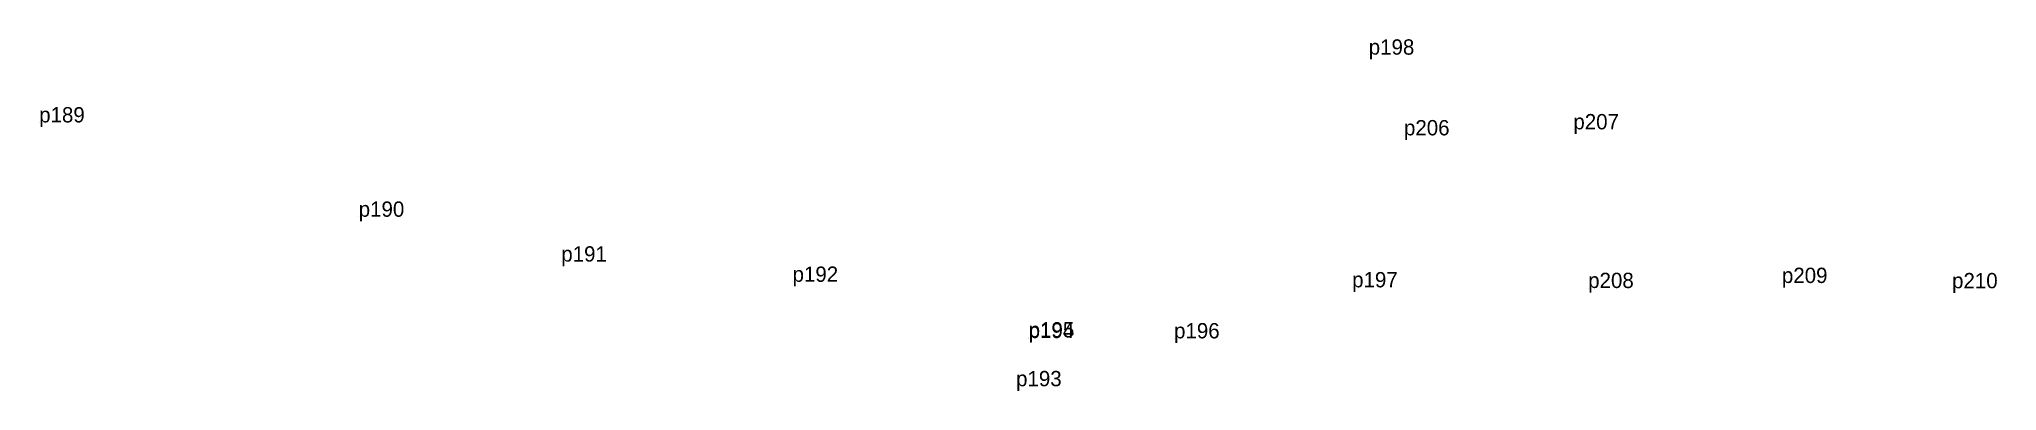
# Model space of a CAD drawing. Extents: x 536455 to 552087, y 1837743 to 1853843.
# Drawn here: x 536789.2 to 537019.2, y 1853236.5 to 1853277.9 of the extents above; entities that cross this region are included whole.
import ezdxf

# ---------------------------------------------------------------- set-up
doc = ezdxf.new("R2010")
doc.units = 0
doc.layers.add('MocDinhThua', color=7, linetype='Continuous')
doc.layers.add('TenChuLanCan', color=7, linetype='Continuous')

msp = doc.modelspace()

# ---------------------------------------------------------------- texts
at = {"layer": 'TenChuLanCan'}
for s, p in [('p198', (536945.42, 1853276.05)), ('p189', (536789.22, 1853268.08)), ('p206', (536949.56, 1853266.56)), ('p207', (536969.46, 1853267.27)), ('p190', (536826.76, 1853256.99)), ('p191', (536850.56, 1853251.72)), ('p192', (536877.73, 1853249.34)), ('p209', (536993.96, 1853249.2)), ('p197', (536943.47, 1853248.69)), ('p208', (536971.2, 1853248.61)), ('p210', (537013.95, 1853248.58)), ('p194', (536905.46, 1853242.72)), ('p195', (536905.47, 1853242.8)), ('p196', (536922.55, 1853242.69)), ('p193', (536903.99, 1853237.06))]:
    msp.add_text(s, height=1.8, dxfattribs=at).set_placement(p)

# ---------------------------------------------------------------- linework, layer by layer
at = {"layer": 'MocDinhThua'}
for p, q in [((536945.423, 1853276.048), (536945.423, 1853276.048)), ((536789.218, 1853268.077), (536789.218, 1853268.077)), ((536969.463, 1853267.267), (536969.463, 1853267.267)), ((536949.56, 1853266.559), (536949.56, 1853266.559)), ((536826.762, 1853256.988), (536826.762, 1853256.988)), ((536850.56, 1853251.717), (536850.56, 1853251.717)), ((536877.733, 1853249.338), (536877.733, 1853249.338)), ((536943.469, 1853248.691), (536943.469, 1853248.691)), ((536971.202, 1853248.606), (536971.202, 1853248.606)), ((536993.961, 1853249.196), (536993.961, 1853249.196)), ((537013.955, 1853248.578), (537013.955, 1853248.578)), ((536905.457, 1853242.718), (536905.457, 1853242.718)), ((536905.467, 1853242.803), (536905.467, 1853242.803)), ((536922.549, 1853242.691), (536922.549, 1853242.691)), ((536903.99, 1853237.058), (536903.99, 1853237.058))]:
    msp.add_line(p, q, dxfattribs=at)

msp.set_redraw_order([(e.dxf.handle, doc.entitydb.next_handle()) for e in msp.query("TEXT MTEXT ATTDEF DIMENSION ARC_DIMENSION")])  # texts and dimensions are drawn at this point

doc.saveas('drawing.dxf')
